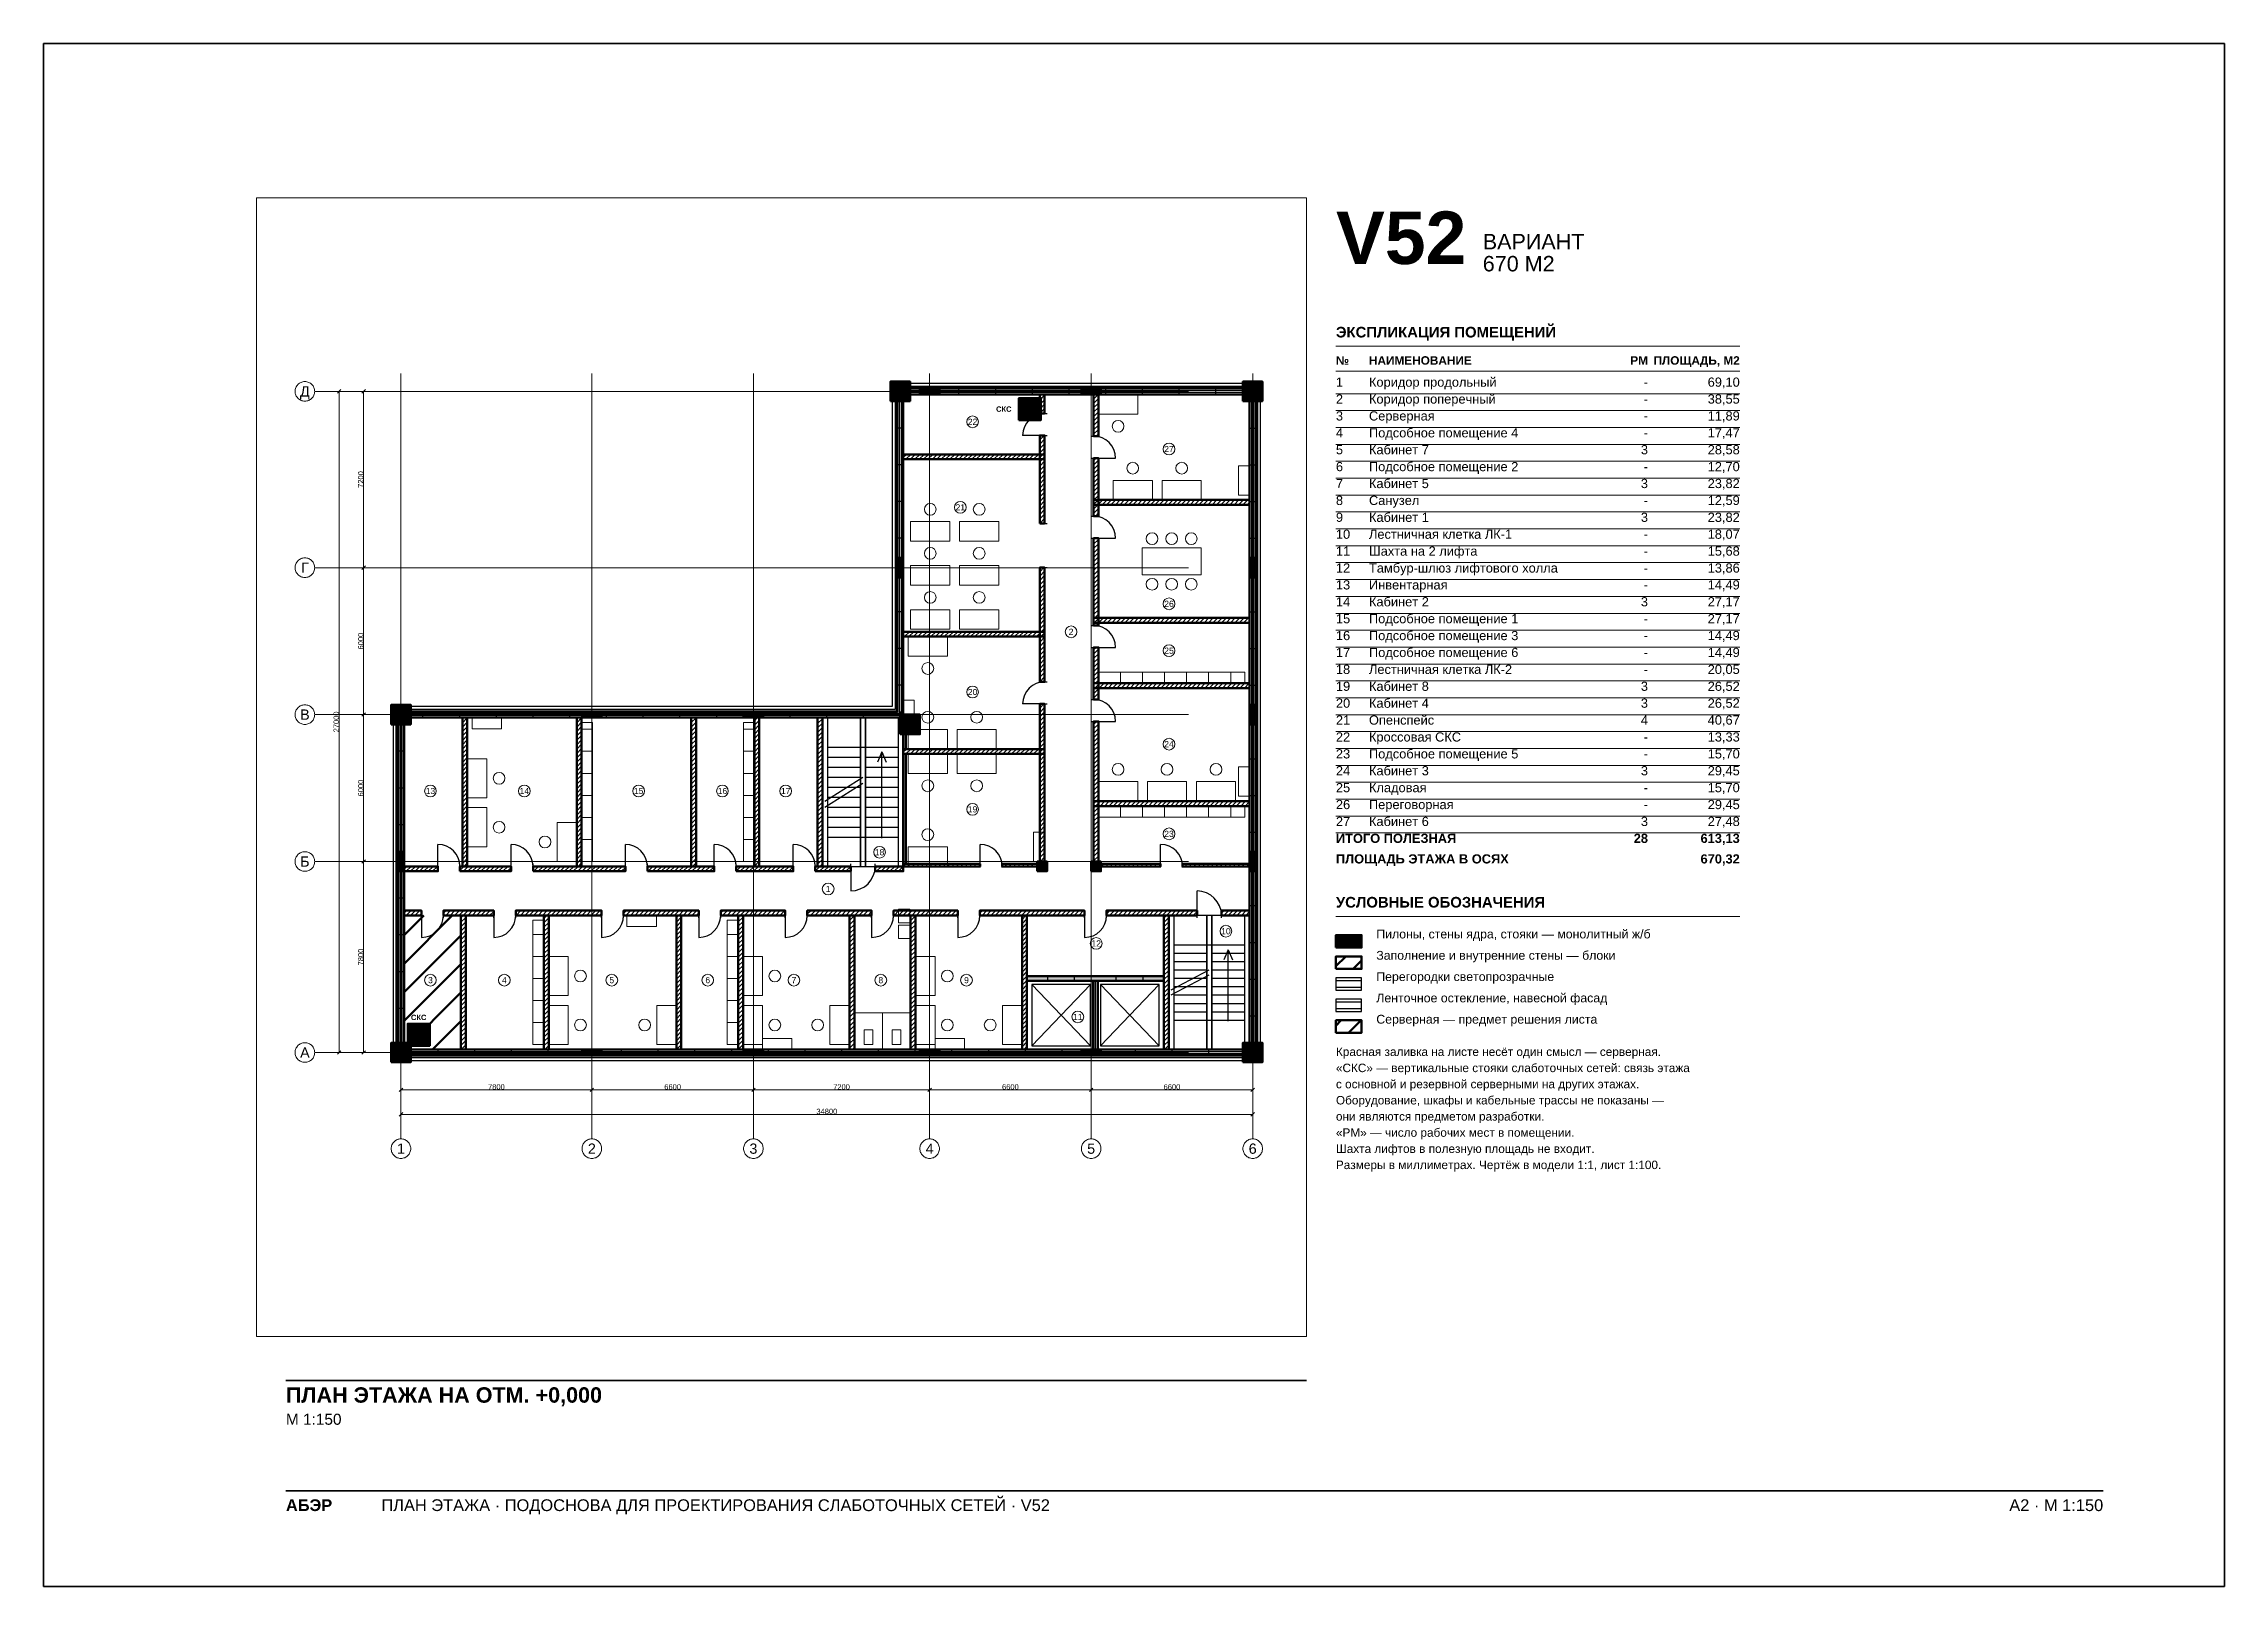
# Paper-space layout 'A2-1-100' of a CAD drawing. Header units: millimetres. Extents: x 0 to 594, y 0 to 420.
# The model-space entities are those that its viewports show. They can reach past a viewport. Long polylines and large blocks are cut down to what shows.
import ezdxf
from ezdxf.enums import TextEntityAlignment as Align

# ---------------------------------------------------------------- set-up
doc = ezdxf.new("R2010")
doc.units = ezdxf.units.MM
doc.linetypes.add('CENTER2', pattern=[2.541, 1.587, -0.318, 0.318, -0.318])
for name, color, linetype, lineweight in [('A-ANNO-LEGEND', 7, 'CONTINUOUS', 18), ('A-ANNO-NOTES', 8, 'CONTINUOUS', 13), ('A-ANNO-ROOM', 7, 'CONTINUOUS', 18), ('A-ANNO-TABLE', 7, 'CONTINUOUS', 18), ('A-DIMS', 8, 'CONTINUOUS', 13), ('A-DOOR', 3, 'CONTINUOUS', 25), ('A-ELEV', 7, 'CONTINUOUS', 25), ('A-FACADE-PANEL', 8, 'CONTINUOUS', 25), ('A-FURN', 8, 'CONTINUOUS', 18), ('A-GLAZ-RIBBON', 5, 'CONTINUOUS', 25), ('A-GRID', 8, 'CENTER2', 13), ('A-HATCH', 9, 'CONTINUOUS', 9), ('A-OUTLINE', 7, 'CONTINUOUS', 50), ('A-SANI', 8, 'CONTINUOUS', 18), ('A-STAIR', 7, 'CONTINUOUS', 25), ('A-TITLE', 7, 'CONTINUOUS', 35), ('A-VIEWPORT', 8, 'CONTINUOUS', 9), ('A-WALL-BLOCK', 9, 'CONTINUOUS', 50), ('A-WALL-GLASS', 4, 'CONTINUOUS', 25), ('A-WALL-RC', 7, 'CONTINUOUS', 50), ('E-SCS-RISER', 1, 'CONTINUOUS', 50), ('E-SERVER-ROOM', 1, 'CONTINUOUS', 50)]:
    doc.layers.add(name, color=color, linetype=linetype, lineweight=lineweight)
doc.styles.add('Arial', font='arial.ttf')
doc.styles.add('Arial-Bold', font='arialbd.ttf')
doc.styles.get("Standard").update_dxf_attribs({"font": 'arial.ttf'})

psp = doc.layouts.new('A2-1-100')

# ---------------------------------------------------------------- texts
at = {"layer": 'A-ANNO-LEGEND'}
for s, height, style, p in [('УСЛОВНЫЕ ОБОЗНАЧЕНИЯ', 2.9, 'Arial-Bold', (352, 184.8)), ('Пилоны, стены ядра, стояки — монолитный ж/б', 2.4, 'Arial', (363, 176.4)), ('Заполнение и внутренние стены — блоки', 2.4, 'Arial', (363, 170.6)), ('Перегородки светопрозрачные', 2.4, 'Arial', (363, 164.8)), ('Ленточное остекление, навесной фасад', 2.4, 'Arial', (363, 159)), ('Серверная — предмет решения листа', 2.4, 'Arial', (363, 153.2))]:
    psp.add_text(s, height=height, dxfattribs=dict(at, style=style)).set_placement(p)
at = {"layer": 'A-ANNO-NOTES', "style": 'Arial'}
for s, p in [('Красная заливка на листе несёт один смысл — серверная.', (352, 144.4)), ('«СКС» — вертикальные стояки слаботочных сетей: связь этажа', (352, 140)), ('с основной и резервной серверными на других этажах.', (352, 135.6)), ('Оборудование, шкафы и кабельные трассы не показаны —', (352, 131.2)), ('они являются предметом разработки.', (352, 126.8)), ('«РМ» — число рабочих мест в помещении.', (352, 122.4)), ('Шахта лифтов в полезную площадь не входит.', (352, 118)), ('Размеры в миллиметрах. Чертёж в модели 1:1, лист 1:100.', (352, 113.6))]:
    psp.add_text(s, height=2.3, dxfattribs=at).set_placement(p)
at = {"layer": 'A-ANNO-TABLE'}
for s, height, style, p in [('ЭКСПЛИКАЦИЯ ПОМЕЩЕНИЙ', 2.9, 'Arial-Bold', (352, 340)), ('№', 2.3, 'Arial-Bold', (352, 332.6)), ('НАИМЕНОВАНИЕ', 2.3, 'Arial-Bold', (361, 332.6)), ('1', 2.5, 'Arial', (352, 326.6)), ('Коридор продольный', 2.5, 'Arial', (361, 326.6)), ('2', 2.5, 'Arial', (352, 322)), ('Коридор поперечный', 2.5, 'Arial', (361, 322)), ('4', 2.5, 'Arial', (352, 312.8)), ('3', 2.5, 'Arial', (352, 317.4)), ('Серверная', 2.5, 'Arial', (361, 317.4)), ('Подсобное помещение 4', 2.5, 'Arial', (361, 312.8)), ('5', 2.5, 'Arial', (352, 308.2)), ('Кабинет 7', 2.5, 'Arial', (361, 308.2)), ('6', 2.5, 'Arial', (352, 303.6)), ('Подсобное помещение 2', 2.5, 'Arial', (361, 303.6)), ('7', 2.5, 'Arial', (352, 299)), ('Кабинет 5', 2.5, 'Arial', (361, 299)), ('8', 2.5, 'Arial', (352, 294.4)), ('9', 2.5, 'Arial', (352, 289.8)), ('Санузел', 2.5, 'Arial', (361, 294.4)), ('Кабинет 1', 2.5, 'Arial', (361, 289.8)), ('10', 2.5, 'Arial', (352, 285.2)), ('Лестничная клетка ЛК-1', 2.5, 'Arial', (361, 285.2)), ('11', 2.5, 'Arial', (352, 280.6)), ('Шахта на 2 лифта', 2.5, 'Arial', (361, 280.6)), ('12', 2.5, 'Arial', (352, 276)), ('13', 2.5, 'Arial', (352, 271.4)), ('Тамбур-шлюз лифтового холла', 2.5, 'Arial', (361, 276)), ('Инвентарная', 2.5, 'Arial', (361, 271.4)), ('14', 2.5, 'Arial', (352, 266.8)), ('Кабинет 2', 2.5, 'Arial', (361, 266.8)), ('15', 2.5, 'Arial', (352, 262.2)), ('Подсобное помещение 1', 2.5, 'Arial', (361, 262.2)), ('16', 2.5, 'Arial', (352, 257.6)), ('17', 2.5, 'Arial', (352, 253)), ('Подсобное помещение 3', 2.5, 'Arial', (361, 257.6)), ('Подсобное помещение 6', 2.5, 'Arial', (361, 253)), ('18', 2.5, 'Arial', (352, 248.4)), ('Лестничная клетка ЛК-2', 2.5, 'Arial', (361, 248.4)), ('19', 2.5, 'Arial', (352, 243.8)), ('Кабинет 8', 2.5, 'Arial', (361, 243.8)), ('20', 2.5, 'Arial', (352, 239.2)), ('Кабинет 4', 2.5, 'Arial', (361, 239.2)), ('21', 2.5, 'Arial', (352, 234.6)), ('22', 2.5, 'Arial', (352, 230)), ('Опенспейс', 2.5, 'Arial', (361, 234.6)), ('Кроссовая СКС', 2.5, 'Arial', (361, 230)), ('23', 2.5, 'Arial', (352, 225.4)), ('Подсобное помещение 5', 2.5, 'Arial', (361, 225.4)), ('24', 2.5, 'Arial', (352, 220.8)), ('Кабинет 3', 2.5, 'Arial', (361, 220.8)), ('25', 2.5, 'Arial', (352, 216.2)), ('26', 2.5, 'Arial', (352, 211.6)), ('Переговорная', 2.5, 'Arial', (361, 211.6)), ('Кладовая', 2.5, 'Arial', (361, 216.2)), ('27', 2.5, 'Arial', (352, 207)), ('Кабинет 6', 2.5, 'Arial', (361, 207)), ('ИТОГО ПОЛЕЗНАЯ', 2.5, 'Arial-Bold', (352, 202.4)), ('ПЛОЩАДЬ ЭТАЖА В ОСЯХ', 2.5, 'Arial-Bold', (352, 196.8))]:
    psp.add_text(s, height=height, dxfattribs=dict(at, style=style)).set_placement(p)
for s, height, style, p in [('РМ', 2.3, 'Arial-Bold', (437, 332.6)), ('ПЛОЩАДЬ, М2', 2.3, 'Arial-Bold', (462, 332.6)), ('-', 2.5, 'Arial', (437, 326.6)), ('69,10', 2.5, 'Arial', (462, 326.6)), ('-', 2.5, 'Arial', (437, 322)), ('38,55', 2.5, 'Arial', (462, 322)), ('-', 2.5, 'Arial', (437, 317.4)), ('11,89', 2.5, 'Arial', (462, 317.4)), ('17,47', 2.5, 'Arial', (462, 312.8)), ('3', 2.5, 'Arial', (437, 308.2)), ('-', 2.5, 'Arial', (437, 312.8)), ('28,58', 2.5, 'Arial', (462, 308.2)), ('-', 2.5, 'Arial', (437, 303.6)), ('12,70', 2.5, 'Arial', (462, 303.6)), ('3', 2.5, 'Arial', (437, 299)), ('23,82', 2.5, 'Arial', (462, 299)), ('3', 2.5, 'Arial', (437, 289.8)), ('-', 2.5, 'Arial', (437, 294.4)), ('23,82', 2.5, 'Arial', (462, 289.8)), ('12,59', 2.5, 'Arial', (462, 294.4)), ('-', 2.5, 'Arial', (437, 285.2)), ('18,07', 2.5, 'Arial', (462, 285.2)), ('-', 2.5, 'Arial', (437, 280.6)), ('15,68', 2.5, 'Arial', (462, 280.6)), ('-', 2.5, 'Arial', (437, 276)), ('13,86', 2.5, 'Arial', (462, 276)), ('14,49', 2.5, 'Arial', (462, 271.4)), ('3', 2.5, 'Arial', (437, 266.8)), ('-', 2.5, 'Arial', (437, 271.4)), ('27,17', 2.5, 'Arial', (462, 266.8)), ('-', 2.5, 'Arial', (437, 262.2)), ('27,17', 2.5, 'Arial', (462, 262.2)), ('-', 2.5, 'Arial', (437, 257.6)), ('14,49', 2.5, 'Arial', (462, 257.6)), ('14,49', 2.5, 'Arial', (462, 253)), ('-', 2.5, 'Arial', (437, 253)), ('-', 2.5, 'Arial', (437, 248.4)), ('20,05', 2.5, 'Arial', (462, 248.4)), ('3', 2.5, 'Arial', (437, 243.8)), ('26,52', 2.5, 'Arial', (462, 243.8)), ('3', 2.5, 'Arial', (437, 239.2)), ('26,52', 2.5, 'Arial', (462, 239.2)), ('4', 2.5, 'Arial', (437, 234.6)), ('40,67', 2.5, 'Arial', (462, 234.6)), ('13,33', 2.5, 'Arial', (462, 230)), ('-', 2.5, 'Arial', (437, 230)), ('-', 2.5, 'Arial', (437, 225.4)), ('15,70', 2.5, 'Arial', (462, 225.4)), ('3', 2.5, 'Arial', (437, 220.8)), ('29,45', 2.5, 'Arial', (462, 220.8)), ('-', 2.5, 'Arial', (437, 216.2)), ('29,45', 2.5, 'Arial', (462, 211.6)), ('15,70', 2.5, 'Arial', (462, 216.2)), ('3', 2.5, 'Arial', (437, 207)), ('-', 2.5, 'Arial', (437, 211.6)), ('27,48', 2.5, 'Arial', (462, 207)), ('28', 2.5, 'Arial-Bold', (437, 202.4)), ('613,13', 2.5, 'Arial-Bold', (462, 202.4)), ('670,32', 2.5, 'Arial-Bold', (462, 196.8))]:
    psp.add_text(s, height=height, dxfattribs=dict(at, style=style)).set_placement(p, align=Align.RIGHT)
at = {"layer": 'A-TITLE'}
for s, height, style, p in [('V52', 14.3, 'Arial-Bold', (352, 360)), ('ВАРИАНТ', 4.2, 'Arial', (392, 364)), ('670 М2', 4.2, 'Arial', (392, 358)), ('ПЛАН ЭТАЖА НА ОТМ. +0,000', 4.2, 'Arial-Bold', (66, 50)), ('М 1:150', 3, 'Arial', (66, 44)), ('ПЛАН ЭТАЖА · ПОДОСНОВА ДЛЯ ПРОЕКТИРОВАНИЯ СЛАБОТОЧНЫХ СЕТЕЙ · V52', 3.2, 'Arial', (92, 20.5)), ('АБЭР', 3.2, 'Arial-Bold', (66, 20.5))]:
    psp.add_text(s, height=height, dxfattribs=dict(at, style=style)).set_placement(p)
at = {"layer": 'A-TITLE', "style": 'Arial'}
psp.add_text('A2 · М 1:150', height=3.2, dxfattribs=at).set_placement((561, 20.5), align=Align.RIGHT)

msp = doc.modelspace()

# ---------------------------------------------------------------- texts
at = {"layer": 'A-ANNO-ROOM'}
for s, p in [('22', (23355, 25756)), ('27', (31380, 24644)), ('21', (22855, 22264)), ('26', (31380, 18325)), ('2', (27380, 17180)), ('25', (31380, 16412)), ('20', (23355, 14722)), ('24', (31380, 12593)), ('13', (1205, 10680)), ('14', (5040, 10680)), ('15', (9712, 10680)), ('16', (13135, 10680)), ('17', (15720, 10680)), ('19', (23355, 9930)), ('23', (31380, 8930)), ('18', (19555, 8180)), ('1', (17455, 6680)), ('12', (28405, 4455)), ('10', (33705, 4955)), ('3', (1205, 2955)), ('4', (4225, 2955)), ('5', (8615, 2955)), ('6', (12535, 2955)), ('7', (16055, 2955)), ('8', (19605, 2955)), ('9', (23105, 2955)), ('11', (27655, 1455))]:
    msp.add_text(s, height=250, dxfattribs=at).set_placement(p, align=Align.MIDDLE_CENTER)
at = {"layer": 'A-DIMS'}
for s, p in [('7200', (-1645, 23400)), ('6000', (-1645, 16800)), ('27000', (-2645, 13500)), ('6000', (-1645, 10800)), ('7800', (-1645, 3900))]:
    msp.add_text(s, height=220, rotation=90, dxfattribs=at).set_placement(p, align=Align.MIDDLE_CENTER)
for s, p in [('7800', (3900, -1405)), ('6600', (11100, -1405)), ('7200', (18000, -1405)), ('6600', (24900, -1405)), ('6600', (31500, -1405)), ('34800', (17400, -2405))]:
    msp.add_text(s, height=220, dxfattribs=at).set_placement(p, align=Align.MIDDLE_CENTER)
at = {"layer": 'A-GRID'}
for s, p in [('Д', (-3925, 27000)), ('Г', (-3925, 19800)), ('В', (-3925, 13800)), ('Б', (-3925, 7800)), ('А', (-3925, 0)), ('1', (0, -3925)), ('2', (7800, -3925)), ('3', (14400, -3925)), ('4', (21600, -3925)), ('5', (28200, -3925)), ('6', (34800, -3925))]:
    msp.add_text(s, height=420, dxfattribs=at).set_placement(p, align=Align.MIDDLE_CENTER)
at = {"layer": 'E-SCS-RISER', "style": 'Arial-Bold'}
for p in [(24630, 26275), (725, 1435)]:
    msp.add_text('СКС', height=220, dxfattribs=at).set_placement(p, align=Align.MIDDLE_CENTER)

# ---------------------------------------------------------------- hatches: boundary and pattern name
at = {"layer": 'A-HATCH'}
h = msp.add_hatch(dxfattribs=at)
h.set_pattern_fill('ANSI31', scale=40)
h.paths.add_polyline_path([(26100, 26100.5), (26300, 26100.5), (26300, 26875), (26300, 26875), (26100, 26875), (26100, 26875)])
h = msp.add_hatch(dxfattribs=at)
h.set_pattern_fill('ANSI31', scale=40)
h.paths.add_polyline_path([(28300, 25169.5), (28500, 25169.5), (28500, 26875), (28500, 26875), (28300, 26875), (28300, 26875)])
h = msp.add_hatch(dxfattribs=at)
h.set_pattern_fill('ANSI31', scale=40)
h.paths.add_polyline_path([(26100, 21605), (26300, 21605), (26300, 25200.5), (26100, 25200.5)])
h = msp.add_hatch(dxfattribs=at)
h.set_pattern_fill('ANSI31', scale=40)
h.paths.add_polyline_path([(20525, 24226), (20525, 24226), (26300, 24226), (26300, 24426), (20525, 24426), (20525, 24426)])
h = msp.add_hatch(dxfattribs=at)
h.set_pattern_fill('ANSI31', scale=40)
h.paths.add_polyline_path([(28300, 21904.5), (28500, 21904.5), (28500, 24269.5), (28300, 24269.5)])
h = msp.add_hatch(dxfattribs=at)
h.set_pattern_fill('ANSI31', scale=40)
h.paths.add_polyline_path([(28300, 22364), (34675, 22364), (34675, 22364), (34675, 22564), (34675, 22564), (28300, 22564)])
h = msp.add_hatch(dxfattribs=at)
h.set_pattern_fill('ANSI31', scale=40)
h.paths.add_polyline_path([(28300, 17445), (28500, 17445), (28500, 21004.5), (28300, 21004.5)])
h = msp.add_hatch(dxfattribs=at)
h.set_pattern_fill('ANSI31', scale=40)
h.paths.add_polyline_path([(26100, 15138), (26300, 15138), (26300, 19805), (26100, 19805)])
h = msp.add_hatch(dxfattribs=at)
h.set_pattern_fill('ANSI31', scale=40)
h.paths.add_polyline_path([(20525, 16984), (20525, 16984), (26300, 16984), (26300, 17184), (20525, 17184), (20525, 17184)])
h = msp.add_hatch(dxfattribs=at)
h.set_pattern_fill('ANSI31', scale=40)
h.paths.add_polyline_path([(28300, 17545), (34675, 17545), (34675, 17545), (34675, 17745), (34675, 17745), (28300, 17745)])
h = msp.add_hatch(dxfattribs=at)
h.set_pattern_fill('ANSI31', scale=40)
h.paths.add_polyline_path([(28300, 14422.5), (28500, 14422.5), (28500, 16545), (28300, 16545)])
h = msp.add_hatch(dxfattribs=at)
h.set_pattern_fill('ANSI31', scale=40)
h.paths.add_polyline_path([(28300, 14882), (34675, 14882), (34675, 14882), (34675, 15082), (34675, 15082), (28300, 15082)])
h = msp.add_hatch(dxfattribs=at)
h.set_pattern_fill('ANSI31', scale=40)
h.paths.add_polyline_path([(2510, 7600), (2710, 7600), (2710, 13675), (2710, 13675), (2510, 13675), (2510, 13675)])
h = msp.add_hatch(dxfattribs=at)
h.set_pattern_fill('ANSI31', scale=40)
h.paths.add_polyline_path([(7182, 7600), (7382, 7600), (7382, 13675), (7382, 13675), (7182, 13675), (7182, 13675)])
h = msp.add_hatch(dxfattribs=at)
h.set_pattern_fill('ANSI31', scale=40)
h.paths.add_polyline_path([(11855, 7600), (12055, 7600), (12055, 13675), (12055, 13675), (11855, 13675), (11855, 13675)])
h = msp.add_hatch(dxfattribs=at)
h.set_pattern_fill('ANSI31', scale=40)
h.paths.add_polyline_path([(14440, 7600), (14640, 7600), (14640, 13675), (14640, 13675), (14440, 13675), (14440, 13675)])
h = msp.add_hatch(dxfattribs=at)
h.set_pattern_fill('ANSI31', scale=40)
h.paths.add_polyline_path([(17025, 7600), (17225, 7600), (17225, 13675), (17225, 13675), (17025, 13675), (17025, 13675)])
h = msp.add_hatch(dxfattribs=at)
h.set_pattern_fill('ANSI31', scale=40)
h.paths.add_polyline_path([(26100, 7600), (26300, 7600), (26300, 14238), (26100, 14238)])
h = msp.add_hatch(dxfattribs=at)
h.set_pattern_fill('ANSI31', scale=40)
h.paths.add_polyline_path([(28300, 7600), (28500, 7600), (28500, 13522.5), (28300, 13522.5)])
h = msp.add_hatch(dxfattribs=at)
h.set_pattern_fill('ANSI31', scale=40)
h.paths.add_polyline_path([(20525, 12192), (26300, 12192), (26300, 12392), (20525, 12392)])
h = msp.add_hatch(dxfattribs=at)
h.set_pattern_fill('ANSI31', scale=40)
h.paths.add_polyline_path([(28300, 10063), (34675, 10063), (34675, 10063), (34675, 10263), (34675, 10263), (28300, 10263)])
h = msp.add_hatch(dxfattribs=at)
h.set_pattern_fill('ANSI31', scale=40)
h.paths.add_polyline_path([(125, 7400), (125, 7400), (1510, 7400), (1510, 7600), (125, 7600), (125, 7600)])
h = msp.add_hatch(dxfattribs=at)
h.set_pattern_fill('ANSI31', scale=40)
h.paths.add_polyline_path([(2410, 7400), (4496, 7400), (4496, 7600), (2410, 7600)])
h = msp.add_hatch(dxfattribs=at)
h.set_pattern_fill('ANSI31', scale=40)
h.paths.add_polyline_path([(5396, 7400), (9168.5, 7400), (9168.5, 7600), (5396, 7600)])
h = msp.add_hatch(dxfattribs=at)
h.set_pattern_fill('ANSI31', scale=40)
h.paths.add_polyline_path([(10068.5, 7400), (12797.5, 7400), (12797.5, 7600), (10068.5, 7600)])
h = msp.add_hatch(dxfattribs=at)
h.set_pattern_fill('ANSI31', scale=40)
h.paths.add_polyline_path([(13697.5, 7400), (16025, 7400), (16025, 7600), (13697.5, 7600)])
h = msp.add_hatch(dxfattribs=at)
h.set_pattern_fill('ANSI31', scale=40)
h.paths.add_polyline_path([(16925, 7400), (18375, 7400), (18375, 7600), (16925, 7600)])
h = msp.add_hatch(dxfattribs=at)
h.set_pattern_fill('ANSI31', scale=40)
h.paths.add_polyline_path([(19375, 7400), (20525, 7400), (20525, 7600), (19375, 7600)])
h = msp.add_hatch(dxfattribs=at)
h.set_pattern_fill('ANSI31', scale=40)
h.paths.add_polyline_path([(20525, 7600), (23662.5, 7600), (23662.5, 7700), (20525, 7700)])
h = msp.add_hatch(dxfattribs=at)
h.set_pattern_fill('ANSI31', scale=40)
h.paths.add_polyline_path([(24562.5, 7600), (26100, 7600), (26100, 7700), (24562.5, 7700)])
h = msp.add_hatch(dxfattribs=at)
h.set_pattern_fill('ANSI31', scale=40)
h.paths.add_polyline_path([(28500, 7600), (31037.5, 7600), (31037.5, 7700), (28500, 7700)])
h = msp.add_hatch(dxfattribs=at)
h.set_pattern_fill('ANSI31', scale=40)
h.paths.add_polyline_path([(31937.5, 7600), (34675, 7600), (34675, 7600), (34675, 7700), (34675, 7700), (31937.5, 7700)])
h = msp.add_hatch(dxfattribs=at)
h.set_pattern_fill('ANSI31', scale=40)
h.paths.add_polyline_path([(125, 5600), (125, 5600), (835, 5600), (835, 5800), (125, 5800), (125, 5800)])
h = msp.add_hatch(dxfattribs=at)
h.set_pattern_fill('ANSI31', scale=40)
h.paths.add_polyline_path([(1735, 5600), (3790, 5600), (3790, 5800), (1735, 5800)])
h = msp.add_hatch(dxfattribs=at)
h.set_pattern_fill('ANSI31', scale=40)
h.paths.add_polyline_path([(2445, 125), (2645, 125), (2645, 125), (2645, 5600), (2445, 5600), (2445, 125)])
h = msp.add_hatch(dxfattribs=at)
h.set_pattern_fill('ANSI31', scale=40)
h.paths.add_polyline_path([(4690, 5600), (8195, 5600), (8195, 5800), (4690, 5800)])
h = msp.add_hatch(dxfattribs=at)
h.set_pattern_fill('ANSI31', scale=40)
h.paths.add_polyline_path([(5835, 125), (6035, 125), (6035, 125), (6035, 5600), (5835, 5600), (5835, 125)])
h = msp.add_hatch(dxfattribs=at)
h.set_pattern_fill('ANSI31', scale=40)
h.paths.add_polyline_path([(9095, 5600), (12165, 5600), (12165, 5800), (9095, 5800)])
h = msp.add_hatch(dxfattribs=at)
h.set_pattern_fill('ANSI31', scale=40)
h.paths.add_polyline_path([(11255, 125), (11455, 125), (11455, 125), (11455, 5600), (11255, 5600), (11255, 125)])
h = msp.add_hatch(dxfattribs=at)
h.set_pattern_fill('ANSI31', scale=40)
h.paths.add_polyline_path([(13065, 5600), (15700, 5600), (15700, 5800), (13065, 5800)])
h = msp.add_hatch(dxfattribs=at)
h.set_pattern_fill('ANSI31', scale=40)
h.paths.add_polyline_path([(13775, 125), (13975, 125), (13975, 125), (13975, 5600), (13775, 5600), (13775, 125)])
h = msp.add_hatch(dxfattribs=at)
h.set_pattern_fill('ANSI31', scale=40)
h.paths.add_polyline_path([(16600, 5600), (19225, 5600), (19225, 5800), (16600, 5800)])
h = msp.add_hatch(dxfattribs=at)
h.set_pattern_fill('ANSI31', scale=40)
h.paths.add_polyline_path([(18325, 125), (18525, 125), (18525, 125), (18525, 5600), (18325, 5600), (18325, 125)])
h = msp.add_hatch(dxfattribs=at)
h.set_pattern_fill('ANSI31', scale=40)
h.paths.add_polyline_path([(20125, 5600), (22750, 5600), (22750, 5800), (20125, 5800)])
h = msp.add_hatch(dxfattribs=at)
h.set_pattern_fill('ANSI31', scale=40)
h.paths.add_polyline_path([(20825, 125), (21025, 125), (21025, 125), (21025, 5600), (20825, 5600), (20825, 125)])
h = msp.add_hatch(dxfattribs=at)
h.set_pattern_fill('ANSI31', scale=40)
h.paths.add_polyline_path([(23650, 5600), (27925, 5600), (27925, 5800), (23650, 5800)])
h = msp.add_hatch(dxfattribs=at)
h.set_pattern_fill('ANSI31', scale=40)
h.paths.add_polyline_path([(25375, 125), (25575, 125), (25575, 125), (25575, 5600), (25375, 5600), (25375, 125)])
h = msp.add_hatch(dxfattribs=at)
h.set_pattern_fill('ANSI31', scale=40)
h.paths.add_polyline_path([(28825, 5600), (32525, 5600), (32525, 5800), (28825, 5800)])
h = msp.add_hatch(dxfattribs=at)
h.set_pattern_fill('ANSI31', scale=40)
h.paths.add_polyline_path([(31175, 125), (31375, 125), (31375, 125), (31375, 5600), (31175, 5600), (31175, 125)])
h = msp.add_hatch(dxfattribs=at)
h.set_pattern_fill('ANSI31', scale=40)
h.paths.add_polyline_path([(33525, 5600), (34675, 5600), (34675, 5600), (34675, 5800), (34675, 5800), (33525, 5800)])
at = {"layer": 'A-WALL-RC'}
h = msp.add_hatch(color=7, dxfattribs=at)
h.dxf.hatch_style = 1
h.paths.add_polyline_path([(20000, 26600), (20800, 26600), (20800, 27400), (20000, 27400)])
h = msp.add_hatch(color=7, dxfattribs=at)
h.dxf.hatch_style = 1
h.paths.add_polyline_path([(21200, 26875), (22000, 26875), (22000, 27125), (21200, 27125)])
h = msp.add_hatch(color=7, dxfattribs=at)
h.dxf.hatch_style = 1
h.paths.add_polyline_path([(27800, 26875), (28600, 26875), (28600, 27125), (27800, 27125)])
h = msp.add_hatch(color=7, dxfattribs=at)
h.dxf.hatch_style = 1
h.paths.add_polyline_path([(34400, 26600), (35200, 26600), (35200, 27400), (34400, 27400)])
h = msp.add_hatch(color=7, dxfattribs=at)
h.dxf.hatch_style = 1
h.paths.add_polyline_path([(20275, 19400), (20525, 19400), (20525, 20200), (20275, 20200)])
h = msp.add_hatch(color=7, dxfattribs=at)
h.dxf.hatch_style = 1
h.paths.add_polyline_path([(34675, 19400), (34925, 19400), (34925, 20200), (34675, 20200)])
h = msp.add_hatch(color=7, dxfattribs=at)
h.dxf.hatch_style = 1
h.paths.add_polyline_path([(-400, 13400), (400, 13400), (400, 14200), (-400, 14200)])
h = msp.add_hatch(color=7, dxfattribs=at)
h.dxf.hatch_style = 1
h.paths.add_polyline_path([(7400, 13675), (8200, 13675), (8200, 13925), (7400, 13925)])
h = msp.add_hatch(color=7, dxfattribs=at)
h.dxf.hatch_style = 1
h.paths.add_polyline_path([(14000, 13675), (14800, 13675), (14800, 13925), (14000, 13925)])
h = msp.add_hatch(color=7, dxfattribs=at)
h.dxf.hatch_style = 1
h.paths.add_polyline_path([(20400, 13000), (21200, 13000), (21200, 13800), (20400, 13800)])
h = msp.add_hatch(color=7, dxfattribs=at)
h.dxf.hatch_style = 1
h.paths.add_polyline_path([(20525, 12392), (20625, 12392), (20625, 13675), (20625, 13675), (20525, 13675), (20525, 13675)])
h = msp.add_hatch(color=7, dxfattribs=at)
h.dxf.hatch_style = 1
h.paths.add_polyline_path([(34675, 13400), (34925, 13400), (34925, 14200), (34675, 14200)])
h = msp.add_hatch(color=7, dxfattribs=at)
h.dxf.hatch_style = 1
h.paths.add_polyline_path([(20525, 7700), (20625, 7700), (20625, 12192), (20525, 12192)])
h = msp.add_hatch(color=7, dxfattribs=at)
h.dxf.hatch_style = 1
h.paths.add_polyline_path([(-125, 7400), (125, 7400), (125, 8200), (-125, 8200)])
h = msp.add_hatch(color=7, dxfattribs=at)
h.dxf.hatch_style = 1
h.paths.add_polyline_path([(34675, 7400), (34925, 7400), (34925, 8200), (34675, 8200)])
h = msp.add_hatch(color=7, dxfattribs=at)
h.dxf.hatch_style = 1
h.paths.add_polyline_path([(26000, 7400), (26400, 7400), (26400, 7800), (26000, 7800)])
h = msp.add_hatch(color=7, dxfattribs=at)
h.dxf.hatch_style = 1
h.paths.add_polyline_path([(28200, 7400), (28600, 7400), (28600, 7800), (28200, 7800)])
h = msp.add_hatch(color=7, dxfattribs=at)
h.dxf.hatch_style = 1
h.paths.add_polyline_path([(25575, 2925), (31175, 2925), (31175, 3125), (25575, 3125)])
h = msp.add_hatch(color=7, dxfattribs=at)
h.dxf.hatch_style = 1
h.paths.add_polyline_path([(28275, 125), (28475, 125), (28475, 125), (28475, 2925), (28275, 2925), (28275, 125)])
h = msp.add_hatch(color=7, dxfattribs=at)
h.dxf.hatch_style = 1
h.paths.add_polyline_path([(-400, -400), (400, -400), (400, 400), (-400, 400)])
h = msp.add_hatch(color=7, dxfattribs=at)
h.dxf.hatch_style = 1
h.paths.add_polyline_path([(7400, -125), (8200, -125), (8200, 125), (7400, 125)])
h = msp.add_hatch(color=7, dxfattribs=at)
h.dxf.hatch_style = 1
h.paths.add_polyline_path([(14000, -125), (14800, -125), (14800, 125), (14000, 125)])
h = msp.add_hatch(color=7, dxfattribs=at)
h.dxf.hatch_style = 1
h.paths.add_polyline_path([(21200, -125), (22000, -125), (22000, 125), (21200, 125)])
h = msp.add_hatch(color=7, dxfattribs=at)
h.dxf.hatch_style = 1
h.paths.add_polyline_path([(27800, -125), (28600, -125), (28600, 125), (27800, 125)])
h = msp.add_hatch(color=7, dxfattribs=at)
h.dxf.hatch_style = 1
h.paths.add_polyline_path([(34400, -400), (35200, -400), (35200, 400), (34400, 400)])
at = {"layer": 'E-SCS-RISER'}
h = msp.add_hatch(color=7, dxfattribs=at)
h.dxf.hatch_style = 1
h.paths.add_polyline_path([(25250, 25825), (26150, 25825), (26150, 26725), (25250, 26725)])
h = msp.add_hatch(color=7, dxfattribs=at)
h.dxf.hatch_style = 1
h.paths.add_polyline_path([(275, 275), (1175, 275), (1175, 1175), (275, 1175)])
at = {"layer": 'E-SERVER-ROOM'}
h = msp.add_hatch(dxfattribs=at)
h.set_pattern_fill('ANSI31', scale=260)
h.paths.add_polyline_path([(125, 125), (2445, 125), (2445, 5600), (125, 5600)])

# ---------------------------------------------------------------- linework, layer by layer
at = {"layer": 'A-ANNO-ROOM'}
for centre in [(23355, 25756), (31380, 24644), (22855, 22264), (31380, 18325), (27380, 17180), (31380, 16412), (23355, 14722), (31380, 12593), (1205, 10680), (5040, 10680), (9712, 10680), (13135, 10680), (15720, 10680), (23355, 9930), (31380, 8930), (19555, 8180), (17455, 6680), (28405, 4455), (33705, 4955), (1205, 2955), (4225, 2955), (8615, 2955), (12535, 2955), (16055, 2955), (19605, 2955), (23105, 2955), (27655, 1455)]:
    msp.add_circle(centre, 240, dxfattribs=at)
at = {"layer": 'A-DIMS'}
for p, q in [((-2595.71, 26929.29), (-2454.29, 27070.71)), ((-2525, 0), (-2525, 27000)), ((-1595.71, 26929.29), (-1454.29, 27070.71)), ((-1525, 19800), (-1525, 27000)), ((-1595.71, 19729.29), (-1454.29, 19870.71)), ((-1595.71, 19729.29), (-1454.29, 19870.71)), ((-1525, 13800), (-1525, 19800)), ((-1595.71, 13729.29), (-1454.29, 13870.71)), ((-1595.71, 13729.29), (-1454.29, 13870.71)), ((-1525, 7800), (-1525, 13800)), ((-1595.71, 7729.29), (-1454.29, 7870.71)), ((-1595.71, 7729.29), (-1454.29, 7870.71)), ((-1525, 0), (-1525, 7800)), ((-2595.71, -70.71), (-2454.29, 70.71)), ((-1595.71, -70.71), (-1454.29, 70.71)), ((-70.71, -1595.71), (70.71, -1454.29)), ((0, -1525), (7800, -1525)), ((7729.29, -1595.71), (7870.71, -1454.29)), ((7729.29, -1595.71), (7870.71, -1454.29)), ((7800, -1525), (14400, -1525)), ((14329.29, -1595.71), (14470.71, -1454.29)), ((14329.29, -1595.71), (14470.71, -1454.29)), ((14400, -1525), (21600, -1525)), ((21529.29, -1595.71), (21670.71, -1454.29)), ((21529.29, -1595.71), (21670.71, -1454.29)), ((21600, -1525), (28200, -1525)), ((28129.29, -1595.71), (28270.71, -1454.29)), ((28129.29, -1595.71), (28270.71, -1454.29)), ((28200, -1525), (34800, -1525)), ((34729.29, -1595.71), (34870.71, -1454.29)), ((-70.71, -2595.71), (70.71, -2454.29)), ((0, -2525), (34800, -2525)), ((34729.29, -2595.71), (34870.71, -2454.29))]:
    msp.add_line(p, q, dxfattribs=at)
at = {"layer": 'A-DOOR'}
for p, q in [((26200, 26100.5), (26400, 26100.5)), ((26300, 25200.5), (25400, 25200.5)), ((26200, 25200.5), (26400, 25200.5)), ((28200, 25169.5), (28400, 25169.5)), ((28200, 24269.5), (28400, 24269.5)), ((28300, 24269.5), (29200, 24269.5)), ((26200, 21605), (26400, 21605)), ((28200, 21904.5), (28400, 21904.5)), ((28200, 21004.5), (28400, 21004.5)), ((28300, 21004.5), (29200, 21004.5)), ((26200, 19805), (26400, 19805)), ((28200, 17445), (28400, 17445)), ((28200, 16545), (28400, 16545)), ((28300, 16545), (29200, 16545)), ((26200, 15138), (26400, 15138)), ((28200, 14422.5), (28400, 14422.5)), ((26300, 14238), (25400, 14238)), ((26200, 14238), (26400, 14238)), ((28200, 13522.5), (28400, 13522.5)), ((28300, 13522.5), (29200, 13522.5)), ((1510, 7600), (1510, 8500)), ((4496, 7600), (4496, 8500)), ((9168.5, 7600), (9168.5, 8500)), ((12797.5, 7600), (12797.5, 8500)), ((16025, 7600), (16025, 8500)), ((23662.5, 7600), (23662.5, 8500)), ((31037.5, 7600), (31037.5, 8500)), ((1510, 7500), (1510, 7700)), ((2410, 7500), (2410, 7700)), ((4496, 7500), (4496, 7700)), ((5396, 7500), (5396, 7700)), ((9168.5, 7500), (9168.5, 7700)), ((10068.5, 7500), (10068.5, 7700)), ((12797.5, 7500), (12797.5, 7700)), ((13697.5, 7500), (13697.5, 7700)), ((16025, 7500), (16025, 7700)), ((16925, 7500), (16925, 7700)), ((18375, 7500), (18375, 7700)), ((18375, 7600), (18375, 6600)), ((19375, 7500), (19375, 7700)), ((23662.5, 7550), (23662.5, 7650)), ((24562.5, 7550), (24562.5, 7650)), ((31037.5, 7550), (31037.5, 7650)), ((31937.5, 7550), (31937.5, 7650)), ((32525, 5600), (32525, 6600)), ((835, 5500), (835, 5700)), ((835, 5600), (835, 4700)), ((1735, 5500), (1735, 5700)), ((3790, 5500), (3790, 5700)), ((3790, 5600), (3790, 4700)), ((4690, 5500), (4690, 5700)), ((8195, 5500), (8195, 5700)), ((8195, 5600), (8195, 4700)), ((9095, 5500), (9095, 5700)), ((12165, 5500), (12165, 5700)), ((12165, 5600), (12165, 4700)), ((13065, 5500), (13065, 5700)), ((15700, 5500), (15700, 5700)), ((15700, 5600), (15700, 4700)), ((16600, 5500), (16600, 5700)), ((19225, 5500), (19225, 5700)), ((19225, 5600), (19225, 4700)), ((20125, 5500), (20125, 5700)), ((22750, 5500), (22750, 5700)), ((22750, 5600), (22750, 4700)), ((23650, 5500), (23650, 5700)), ((27925, 5500), (27925, 5700)), ((27925, 5600), (27925, 4700)), ((28825, 5500), (28825, 5700)), ((32525, 5500), (32525, 5700)), ((33525, 5500), (33525, 5700)), ((26425, 2925), (26425, 3125)), ((27525, 2925), (27525, 3125)), ((29225, 2925), (29225, 3125)), ((30325, 2925), (30325, 3125))]:
    msp.add_line(p, q, dxfattribs=at)
for centre, radius, start, end in [((26300, 25200.5), 900, 90, 180), ((28300, 24269.5), 900, 0, 90), ((28300, 21004.5), 900, 0, 90), ((28300, 16545), 900, 0, 90), ((26300, 14238), 900, 90, 180), ((28300, 13522.5), 900, 0, 90), ((1510, 7600), 900, 0, 90), ((4496, 7600), 900, 0, 90), ((9168.5, 7600), 900, 0, 90), ((12797.5, 7600), 900, 0, 90), ((16025, 7600), 900, 0, 90), ((23662.5, 7600), 900, 0, 90), ((31037.5, 7600), 900, 0, 90), ((18375, 7600), 1000, -90, 0), ((32525, 5600), 1000, 0, 90), ((835, 5600), 900, -90, 0), ((3790, 5600), 900, -90, 0), ((8195, 5600), 900, -90, 0), ((12165, 5600), 900, -90, 0), ((15700, 5600), 900, -90, 0), ((19225, 5600), 900, -90, 0), ((22750, 5600), 900, -90, 0), ((27925, 5600), 900, -90, 0)]:
    msp.add_arc(centre, radius, start, end, dxfattribs=at)
at = {"layer": 'A-ELEV'}
for p, q in [((25775, 275), (28175, 2775)), ((25775, 2775), (28175, 275)), ((28375, 125), (28375, 2925)), ((28575, 275), (30975, 2775)), ((28575, 2775), (30975, 275))]:
    msp.add_line(p, q, dxfattribs=at)
for points in [[(25775, 275), (28175, 275), (28175, 2775), (25775, 2775)], [(28575, 275), (30975, 275), (30975, 2775), (28575, 2775)]]:
    msp.add_lwpolyline(points, close=True, dxfattribs=at)
at = {"layer": 'A-FACADE-PANEL'}
for points in [[(35125, 27325), (20075, 27325), (20075, 14125), (-325, 14125), (-325, -325), (35125, -325)], [(35005, 27205), (20195, 27205), (20195, 14005), (-205, 14005), (-205, -205), (35005, -205)]]:
    msp.add_lwpolyline(points, close=True, dxfattribs=at)
at = {"layer": 'A-FURN'}
for p, q in [((29400, 15082), (29400, 15532)), ((30300, 15082), (30300, 15532)), ((31200, 15082), (31200, 15532)), ((32100, 15082), (32100, 15532)), ((33000, 15082), (33000, 15532)), ((33900, 15082), (33900, 15532)), ((7382, 13200), (7832, 13200)), ((13990, 13200), (14440, 13200)), ((7382, 12300), (7832, 12300)), ((13990, 12300), (14440, 12300)), ((7382, 11400), (7832, 11400)), ((13990, 11400), (14440, 11400)), ((7382, 10500), (7832, 10500)), ((13990, 10500), (14440, 10500)), ((29400, 9613), (29400, 10063)), ((30300, 9613), (30300, 10063)), ((31200, 9613), (31200, 10063)), ((32100, 9613), (32100, 10063)), ((33000, 9613), (33000, 10063)), ((33900, 9613), (33900, 10063)), ((7382, 9600), (7832, 9600)), ((13990, 9600), (14440, 9600)), ((7382, 8700), (7832, 8700)), ((13990, 8700), (14440, 8700)), ((5385, 4825), (5835, 4825)), ((13325, 4825), (13775, 4825)), ((5385, 3925), (5835, 3925)), ((13325, 3925), (13775, 3925)), ((5385, 3025), (5835, 3025)), ((13325, 3025), (13775, 3025)), ((5385, 2125), (5835, 2125)), ((13325, 2125), (13775, 2125)), ((5385, 1225), (5835, 1225)), ((13325, 1225), (13775, 1225))]:
    msp.add_line(p, q, dxfattribs=at)
for points in [[(28500, 26075), (30100, 26075), (30100, 26875), (28500, 26875)], [(29100, 22564), (30700, 22564), (30700, 23364), (29100, 23364)], [(31100, 22564), (32700, 22564), (32700, 23364), (31100, 23364)], [(34225, 22764), (34675, 22764), (34675, 23964), (34225, 23964)], [(20825, 20884), (22425, 20884), (22425, 21684), (20825, 21684)], [(22825, 20884), (24425, 20884), (24425, 21684), (22825, 21684)], [(30287.5, 19504.5), (32687.5, 19504.5), (32687.5, 20604.5), (30287.5, 20604.5)], [(20825, 19084), (22425, 19084), (22425, 19884), (20825, 19884)], [(22825, 19084), (24425, 19084), (24425, 19884), (22825, 19884)], [(20825, 17284), (22425, 17284), (22425, 18084), (20825, 18084)], [(22825, 17284), (24425, 17284), (24425, 18084), (22825, 18084)], [(20725, 16184), (22325, 16184), (22325, 16984), (20725, 16984)], [(28500, 15082), (34475, 15082), (34475, 15532), (28500, 15532)], [(20525, 13192), (20975, 13192), (20975, 14392), (20525, 14392)], [(2910, 13225), (4110, 13225), (4110, 13675), (2910, 13675)], [(7382, 7800), (7832, 7800), (7832, 13475), (7382, 13475)], [(13990, 7800), (14440, 7800), (14440, 13475), (13990, 13475)], [(20725, 12392), (22325, 12392), (22325, 13192), (20725, 13192)], [(22725, 12392), (24325, 12392), (24325, 13192), (22725, 13192)], [(2710, 10400), (3510, 10400), (3510, 12000), (2710, 12000)], [(20725, 11392), (22325, 11392), (22325, 12192), (20725, 12192)], [(22725, 11392), (24325, 11392), (24325, 12192), (22725, 12192)], [(34225, 10463), (34675, 10463), (34675, 11663), (34225, 11663)], [(28500, 10263), (30100, 10263), (30100, 11063), (28500, 11063)], [(30500, 10263), (32100, 10263), (32100, 11063), (30500, 11063)], [(32500, 10263), (34100, 10263), (34100, 11063), (32500, 11063)], [(2710, 8400), (3510, 8400), (3510, 10000), (2710, 10000)], [(28500, 9613), (34475, 9613), (34475, 10063), (28500, 10063)], [(6382, 7800), (7182, 7800), (7182, 9400), (6382, 9400)], [(25850, 7800), (26300, 7800), (26300, 9000), (25850, 9000)], [(20725, 7600), (22325, 7600), (22325, 8400), (20725, 8400)], [(5385, 325), (5835, 325), (5835, 5400), (5385, 5400)], [(9235, 5150), (10435, 5150), (10435, 5600), (9235, 5600)], [(13325, 325), (13775, 325), (13775, 5400), (13325, 5400)], [(6035, 2325), (6835, 2325), (6835, 3925), (6035, 3925)], [(13975, 2325), (14775, 2325), (14775, 3925), (13975, 3925)], [(21025, 2325), (21825, 2325), (21825, 3925), (21025, 3925)], [(6035, 325), (6835, 325), (6835, 1925), (6035, 1925)], [(10455, 325), (11255, 325), (11255, 1925), (10455, 1925)], [(13975, 325), (14775, 325), (14775, 1925), (13975, 1925)], [(17525, 325), (18325, 325), (18325, 1925), (17525, 1925)], [(21025, 325), (21825, 325), (21825, 1925), (21025, 1925)], [(24575, 325), (25375, 325), (25375, 1925), (24575, 1925)], [(14775, 125), (15975, 125), (15975, 575), (14775, 575)], [(21825, 125), (23025, 125), (23025, 575), (21825, 575)]]:
    msp.add_lwpolyline(points, close=True, dxfattribs=at)
for centre in [(29300, 25575), (29900, 23864), (31900, 23864), (21625, 22184), (23625, 22184), (21625, 20384), (23625, 20384), (30687.5, 20984.5), (31487.5, 20984.5), (32287.5, 20984.5), (21625, 18584), (23625, 18584), (30687.5, 19124.5), (31487.5, 19124.5), (32287.5, 19124.5), (21525, 15684), (21525, 13692), (23525, 13692), (29300, 11563), (31300, 11563), (33300, 11563), (4010, 11200), (21525, 10892), (23525, 10892), (4010, 9200), (21525, 8900), (5882, 8600), (7335, 3125), (15275, 3125), (22325, 3125), (7335, 1125), (9955, 1125), (15275, 1125), (17025, 1125), (22325, 1125), (24075, 1125)]:
    msp.add_circle(centre, 240, dxfattribs=at)
at = {"layer": 'A-GLAZ-RIBBON'}
for p, q in [((20525, 27000), (20275, 27000)), ((20360, 27000), (20360, 13800)), ((34800, 27040), (20400, 27040)), ((34800, 26960), (20400, 26960)), ((20440, 27000), (20440, 13800)), ((21300, 26875), (21300, 27125)), ((22800, 26875), (22800, 27125)), ((24300, 26875), (24300, 27125)), ((25800, 26875), (25800, 27125)), ((27300, 26875), (27300, 27125)), ((28800, 26875), (28800, 27125)), ((30300, 26875), (30300, 27125)), ((31800, 26875), (31800, 27125)), ((33300, 26875), (33300, 27125)), ((34675, 27000), (34925, 27000)), ((34760, 0), (34760, 27000)), ((34800, 26875), (34800, 27125)), ((34840, 0), (34840, 27000)), ((20525, 25500), (20275, 25500)), ((34675, 25500), (34925, 25500)), ((20525, 24000), (20275, 24000)), ((34675, 24000), (34925, 24000)), ((20525, 22500), (20275, 22500)), ((34675, 22500), (34925, 22500)), ((20525, 21000), (20275, 21000)), ((34675, 21000), (34925, 21000)), ((20525, 19500), (20275, 19500)), ((34675, 19500), (34925, 19500)), ((20525, 18000), (20275, 18000)), ((34675, 18000), (34925, 18000)), ((20525, 16500), (20275, 16500)), ((34675, 16500), (34925, 16500)), ((20525, 15000), (20275, 15000)), ((34675, 15000), (34925, 15000)), ((125, 13800), (-125, 13800)), ((-40, 13800), (-40, 0)), ((20400, 13840), (0, 13840)), ((20400, 13760), (0, 13760)), ((40, 13800), (40, 0)), ((900, 13675), (900, 13925)), ((2400, 13675), (2400, 13925)), ((3900, 13675), (3900, 13925)), ((5400, 13675), (5400, 13925)), ((6900, 13675), (6900, 13925)), ((8400, 13675), (8400, 13925)), ((9900, 13675), (9900, 13925)), ((11400, 13675), (11400, 13925)), ((12900, 13675), (12900, 13925)), ((14400, 13675), (14400, 13925)), ((15900, 13675), (15900, 13925)), ((17400, 13675), (17400, 13925)), ((18900, 13675), (18900, 13925)), ((20400, 13675), (20400, 13925)), ((34675, 13500), (34925, 13500)), ((125, 12300), (-125, 12300)), ((34675, 12000), (34925, 12000)), ((125, 10800), (-125, 10800)), ((34675, 10500), (34925, 10500)), ((125, 9300), (-125, 9300)), ((34675, 9000), (34925, 9000)), ((125, 7800), (-125, 7800)), ((34675, 7500), (34925, 7500)), ((125, 6300), (-125, 6300)), ((34675, 6000), (34925, 6000)), ((125, 4800), (-125, 4800)), ((34675, 4500), (34925, 4500)), ((125, 3300), (-125, 3300)), ((34675, 3000), (34925, 3000)), ((125, 1800), (-125, 1800)), ((34675, 1500), (34925, 1500)), ((125, 300), (-125, 300)), ((0, 125), (0, -125)), ((0, 40), (34800, 40)), ((1500, 125), (1500, -125)), ((3000, 125), (3000, -125)), ((4500, 125), (4500, -125)), ((6000, 125), (6000, -125)), ((7500, 125), (7500, -125)), ((9000, 125), (9000, -125)), ((10500, 125), (10500, -125)), ((12000, 125), (12000, -125)), ((13500, 125), (13500, -125)), ((15000, 125), (15000, -125)), ((16500, 125), (16500, -125)), ((18000, 125), (18000, -125)), ((19500, 125), (19500, -125)), ((21000, 125), (21000, -125)), ((22500, 125), (22500, -125)), ((24000, 125), (24000, -125)), ((25500, 125), (25500, -125)), ((27000, 125), (27000, -125)), ((28500, 125), (28500, -125)), ((30000, 125), (30000, -125)), ((31500, 125), (31500, -125)), ((33000, 125), (33000, -125)), ((34500, 125), (34500, -125)), ((34675, 0), (34925, 0)), ((0, -40), (34800, -40))]:
    msp.add_line(p, q, dxfattribs=at)
at = {"layer": 'A-GRID'}
for p, q in [((0, -3525), (0, 27725)), ((7800, -3525), (7800, 27725)), ((14400, -3525), (14400, 27725)), ((21600, -3525), (21600, 27725)), ((28200, -3525), (28200, 27725)), ((34800, -3525), (34800, 27725)), ((-3525, 27000), (35525, 27000)), ((-3525, 19800), (35525, 19800)), ((-3525, 13800), (35525, 13800)), ((-3525, 7800), (35525, 7800)), ((-3525, 0), (35525, 0))]:
    msp.add_line(p, q, dxfattribs=at)
for centre in [(-3925, 27000), (-3925, 19800), (-3925, 13800), (-3925, 7800), (-3925, 0), (0, -3925), (7800, -3925), (14400, -3925), (21600, -3925), (28200, -3925), (34800, -3925)]:
    msp.add_circle(centre, 400, dxfattribs=at)
at = {"layer": 'A-OUTLINE'}
for points in [[(34925, 27125), (20275, 27125), (20275, 13925), (-125, 13925), (-125, -125), (34925, -125)], [(34675, 26875), (20525, 26875), (20525, 13675), (125, 13675), (125, 125), (34675, 125)]]:
    msp.add_lwpolyline(points, close=True, dxfattribs=at)
at = {"layer": 'A-SANI'}
for points in [[(20325, 5300), (20785, 5300), (20785, 5850), (20325, 5850)], [(20325, 4650), (20785, 4650), (20785, 5200), (20325, 5200)], [(18525, 125), (19675, 125), (19675, 1625), (18525, 1625)], [(18920, 325), (19280, 325), (19280, 925), (18920, 925)], [(19675, 125), (20825, 125), (20825, 1625), (19675, 1625)], [(20070, 325), (20430, 325), (20430, 925), (20070, 925)]]:
    msp.add_lwpolyline(points, close=True, dxfattribs=at)
at = {"layer": 'A-STAIR'}
for p, q in [((17425, 12475), (18775, 12475)), ((17425, 12475), (20325, 12475)), ((18975, 12475), (20325, 12475)), ((17425, 12066.67), (18775, 12066.67)), ((17425, 11658.33), (18775, 11658.33)), ((18975, 12066.67), (20325, 12066.67)), ((18975, 11658.33), (20325, 11658.33)), ((19650, 12275), (19470, 11855)), ((19650, 8750), (19650, 12275)), ((19650, 12275), (19830, 11855)), ((17325, 10270), (18875, 11250)), ((17325, 10025), (18875, 11005)), ((17425, 11250), (18775, 11250)), ((17425, 10841.67), (18775, 10841.67)), ((18975, 11250), (20325, 11250)), ((18975, 10841.67), (20325, 10841.67)), ((17425, 10433.33), (18775, 10433.33)), ((17425, 10025), (18775, 10025)), ((18975, 10433.33), (20325, 10433.33)), ((18975, 10025), (20325, 10025)), ((17425, 9616.67), (18775, 9616.67)), ((17425, 9208.33), (18775, 9208.33)), ((18975, 9616.67), (20325, 9616.67)), ((18975, 9208.33), (20325, 9208.33)), ((17425, 8800), (20325, 8800)), ((31575, 4400), (32925, 4400)), ((31575, 4400), (34475, 4400)), ((31575, 4058.33), (32925, 4058.33)), ((31575, 3716.67), (32925, 3716.67)), ((33125, 4400), (34475, 4400)), ((33125, 4058.33), (34475, 4058.33)), ((33125, 3716.67), (34475, 3716.67)), ((33800, 4200), (33620, 3780)), ((33800, 1275), (33800, 4200)), ((33800, 4200), (33980, 3780)), ((31475, 2555), (33025, 3375)), ((31475, 2350), (33025, 3170)), ((31575, 3375), (32925, 3375)), ((31575, 3033.33), (32925, 3033.33)), ((31575, 2691.67), (32925, 2691.67)), ((33125, 3375), (34475, 3375)), ((33125, 3033.33), (34475, 3033.33)), ((33125, 2691.67), (34475, 2691.67)), ((31575, 2350), (32925, 2350)), ((31575, 2008.33), (32925, 2008.33)), ((33125, 2350), (34475, 2350)), ((33125, 2008.33), (34475, 2008.33)), ((31575, 1666.67), (32925, 1666.67)), ((31575, 1325), (34475, 1325)), ((33125, 1666.67), (34475, 1666.67))]:
    msp.add_line(p, q, dxfattribs=at)
for points in [[(17425, 7600), (18775, 7600), (18775, 13675), (17425, 13675)], [(18775, 7600), (18975, 7600), (18975, 13675), (18775, 13675)], [(18975, 7600), (20325, 7600), (20325, 13675), (18975, 13675)], [(31575, 125), (32925, 125), (32925, 5600), (31575, 5600)], [(32925, 125), (33125, 125), (33125, 5600), (32925, 5600)], [(33125, 125), (34475, 125), (34475, 5600), (33125, 5600)]]:
    msp.add_lwpolyline(points, close=True, dxfattribs=at)
at = {"layer": 'A-WALL-BLOCK'}
for points in [[(26100, 26100.5), (26300, 26100.5), (26300, 26875), (26300, 26875), (26100, 26875), (26100, 26875)], [(28300, 25169.5), (28500, 25169.5), (28500, 26875), (28500, 26875), (28300, 26875), (28300, 26875)], [(26100, 21605), (26300, 21605), (26300, 25200.5), (26100, 25200.5)], [(20525, 24226), (20525, 24226), (26300, 24226), (26300, 24426), (20525, 24426), (20525, 24426)], [(28300, 21904.5), (28500, 21904.5), (28500, 24269.5), (28300, 24269.5)], [(28300, 22364), (34675, 22364), (34675, 22364), (34675, 22564), (34675, 22564), (28300, 22564)], [(28300, 17445), (28500, 17445), (28500, 21004.5), (28300, 21004.5)], [(26100, 15138), (26300, 15138), (26300, 19805), (26100, 19805)], [(20525, 16984), (20525, 16984), (26300, 16984), (26300, 17184), (20525, 17184), (20525, 17184)], [(28300, 17545), (34675, 17545), (34675, 17545), (34675, 17745), (34675, 17745), (28300, 17745)], [(28300, 14422.5), (28500, 14422.5), (28500, 16545), (28300, 16545)], [(28300, 14882), (34675, 14882), (34675, 14882), (34675, 15082), (34675, 15082), (28300, 15082)], [(2510, 7600), (2710, 7600), (2710, 13675), (2710, 13675), (2510, 13675), (2510, 13675)], [(7182, 7600), (7382, 7600), (7382, 13675), (7382, 13675), (7182, 13675), (7182, 13675)], [(11855, 7600), (12055, 7600), (12055, 13675), (12055, 13675), (11855, 13675), (11855, 13675)], [(14440, 7600), (14640, 7600), (14640, 13675), (14640, 13675), (14440, 13675), (14440, 13675)], [(17025, 7600), (17225, 7600), (17225, 13675), (17225, 13675), (17025, 13675), (17025, 13675)], [(26100, 7600), (26300, 7600), (26300, 14238), (26100, 14238)], [(28300, 7600), (28500, 7600), (28500, 13522.5), (28300, 13522.5)], [(20525, 12192), (26300, 12192), (26300, 12392), (20525, 12392)], [(28300, 10063), (34675, 10063), (34675, 10063), (34675, 10263), (34675, 10263), (28300, 10263)], [(125, 7400), (125, 7400), (1510, 7400), (1510, 7600), (125, 7600), (125, 7600)], [(2410, 7400), (4496, 7400), (4496, 7600), (2410, 7600)], [(5396, 7400), (9168.5, 7400), (9168.5, 7600), (5396, 7600)], [(10068.5, 7400), (12797.5, 7400), (12797.5, 7600), (10068.5, 7600)], [(13697.5, 7400), (16025, 7400), (16025, 7600), (13697.5, 7600)], [(16925, 7400), (18375, 7400), (18375, 7600), (16925, 7600)], [(19375, 7400), (20525, 7400), (20525, 7600), (19375, 7600)], [(20525, 7600), (23662.5, 7600), (23662.5, 7700), (20525, 7700)], [(24562.5, 7600), (26100, 7600), (26100, 7700), (24562.5, 7700)], [(28500, 7600), (31037.5, 7600), (31037.5, 7700), (28500, 7700)], [(31937.5, 7600), (34675, 7600), (34675, 7600), (34675, 7700), (34675, 7700), (31937.5, 7700)], [(125, 5600), (125, 5600), (835, 5600), (835, 5800), (125, 5800), (125, 5800)], [(1735, 5600), (3790, 5600), (3790, 5800), (1735, 5800)], [(2445, 125), (2645, 125), (2645, 125), (2645, 5600), (2445, 5600), (2445, 125)], [(4690, 5600), (8195, 5600), (8195, 5800), (4690, 5800)], [(5835, 125), (6035, 125), (6035, 125), (6035, 5600), (5835, 5600), (5835, 125)], [(9095, 5600), (12165, 5600), (12165, 5800), (9095, 5800)], [(11255, 125), (11455, 125), (11455, 125), (11455, 5600), (11255, 5600), (11255, 125)], [(13065, 5600), (15700, 5600), (15700, 5800), (13065, 5800)], [(13775, 125), (13975, 125), (13975, 125), (13975, 5600), (13775, 5600), (13775, 125)], [(16600, 5600), (19225, 5600), (19225, 5800), (16600, 5800)], [(18325, 125), (18525, 125), (18525, 125), (18525, 5600), (18325, 5600), (18325, 125)], [(20125, 5600), (22750, 5600), (22750, 5800), (20125, 5800)], [(20825, 125), (21025, 125), (21025, 125), (21025, 5600), (20825, 5600), (20825, 125)], [(23650, 5600), (27925, 5600), (27925, 5800), (23650, 5800)], [(25375, 125), (25575, 125), (25575, 125), (25575, 5600), (25375, 5600), (25375, 125)], [(28825, 5600), (32525, 5600), (32525, 5800), (28825, 5800)], [(31175, 125), (31375, 125), (31375, 125), (31375, 5600), (31175, 5600), (31175, 125)], [(33525, 5600), (34675, 5600), (34675, 5600), (34675, 5800), (34675, 5800), (33525, 5800)]]:
    msp.add_lwpolyline(points, close=True, dxfattribs=at)
at = {"layer": 'A-WALL-RC'}
for points in [[(20000, 26600), (20800, 26600), (20800, 27400), (20000, 27400)], [(21200, 26875), (22000, 26875), (22000, 27125), (21200, 27125)], [(27800, 26875), (28600, 26875), (28600, 27125), (27800, 27125)], [(34400, 26600), (35200, 26600), (35200, 27400), (34400, 27400)], [(20275, 19400), (20525, 19400), (20525, 20200), (20275, 20200)], [(34675, 19400), (34925, 19400), (34925, 20200), (34675, 20200)], [(-400, 13400), (400, 13400), (400, 14200), (-400, 14200)], [(7400, 13675), (8200, 13675), (8200, 13925), (7400, 13925)], [(14000, 13675), (14800, 13675), (14800, 13925), (14000, 13925)], [(20400, 13000), (21200, 13000), (21200, 13800), (20400, 13800)], [(20525, 12392), (20625, 12392), (20625, 13675), (20625, 13675), (20525, 13675), (20525, 13675)], [(34675, 13400), (34925, 13400), (34925, 14200), (34675, 14200)], [(20525, 7700), (20625, 7700), (20625, 12192), (20525, 12192)], [(-125, 7400), (125, 7400), (125, 8200), (-125, 8200)], [(34675, 7400), (34925, 7400), (34925, 8200), (34675, 8200)], [(26000, 7400), (26400, 7400), (26400, 7800), (26000, 7800)], [(28200, 7400), (28600, 7400), (28600, 7800), (28200, 7800)], [(25575, 2925), (31175, 2925), (31175, 3125), (25575, 3125)], [(28275, 125), (28475, 125), (28475, 125), (28475, 2925), (28275, 2925), (28275, 125)], [(-400, -400), (400, -400), (400, 400), (-400, 400)], [(7400, -125), (8200, -125), (8200, 125), (7400, 125)], [(14000, -125), (14800, -125), (14800, 125), (14000, 125)], [(21200, -125), (22000, -125), (22000, 125), (21200, 125)], [(27800, -125), (28600, -125), (28600, 125), (27800, 125)], [(34400, -400), (35200, -400), (35200, 400), (34400, 400)]]:
    msp.add_lwpolyline(points, close=True, dxfattribs=at)
at = {"layer": 'E-SCS-RISER'}
for points in [[(25250, 25825), (26150, 25825), (26150, 26725), (25250, 26725)], [(275, 275), (1175, 275), (1175, 1175), (275, 1175)]]:
    msp.add_lwpolyline(points, close=True, dxfattribs=at)

msp.set_redraw_order([(e.dxf.handle, doc.entitydb.next_handle()) for e in msp.query("TEXT MTEXT ATTDEF DIMENSION ARC_DIMENSION")])  # texts and dimensions are drawn at this point

# ---------------------------------------------------------------- hatches: boundary and pattern name
at = {"layer": 'A-WALL-BLOCK'}
h = psp.add_hatch(dxfattribs=at)
h.set_pattern_fill('ANSI31', scale=1.2)
h.paths.add_polyline_path([(352, 168.1), (359, 168.1), (359, 171.5), (352, 171.5)])
at = {"layer": 'A-WALL-RC'}
h = psp.add_hatch(color=7, dxfattribs=at)
h.dxf.hatch_style = 1
h.paths.add_polyline_path([(352, 173.9), (359, 173.9), (359, 177.3), (352, 177.3)])
at = {"layer": 'E-SERVER-ROOM'}
h = psp.add_hatch(dxfattribs=at)
h.set_pattern_fill('ANSI31', scale=1.2)
h.paths.add_polyline_path([(352, 150.7), (359, 150.7), (359, 154.1), (352, 154.1)])

# ---------------------------------------------------------------- linework, layer by layer
at = {"layer": 'A-ANNO-LEGEND'}
psp.add_line((352, 182.4), (462, 182.4), dxfattribs=at)
at = {"layer": 'A-ANNO-NOTES'}
for p, q in [((352, 324.7), (462, 324.7)), ((352, 320.1), (462, 320.1)), ((352, 315.5), (462, 315.5)), ((352, 310.9), (462, 310.9)), ((352, 306.3), (462, 306.3)), ((352, 301.7), (462, 301.7)), ((352, 297.1), (462, 297.1)), ((352, 292.5), (462, 292.5)), ((352, 287.9), (462, 287.9)), ((352, 283.3), (462, 283.3)), ((352, 278.7), (462, 278.7)), ((352, 274.1), (462, 274.1)), ((352, 269.5), (462, 269.5)), ((352, 264.9), (462, 264.9)), ((352, 260.3), (462, 260.3)), ((352, 255.7), (462, 255.7)), ((352, 251.1), (462, 251.1)), ((352, 246.5), (462, 246.5)), ((352, 241.9), (462, 241.9)), ((352, 237.3), (462, 237.3)), ((352, 232.7), (462, 232.7)), ((352, 228.1), (462, 228.1)), ((352, 223.5), (462, 223.5)), ((352, 218.9), (462, 218.9)), ((352, 214.3), (462, 214.3)), ((352, 209.7), (462, 209.7)), ((352, 205.1), (462, 205.1))]:
    psp.add_line(p, q, dxfattribs=at)
at = {"layer": 'A-ANNO-TABLE'}
for p, q in [((352, 337.6), (462, 337.6)), ((352, 330.8), (462, 330.8)), ((352, 205.1), (462, 205.1))]:
    psp.add_line(p, q, dxfattribs=at)
at = {"layer": 'A-GLAZ-RIBBON'}
for p, q in [((352, 159.1), (359, 159.1)), ((352, 157.3), (359, 157.3))]:
    psp.add_line(p, q, dxfattribs=at)
psp.add_lwpolyline([(352, 156.5), (359, 156.5), (359, 159.9), (352, 159.9)], close=True, dxfattribs=at)
at = {"layer": 'A-TITLE'}
for p, q in [((66, 56), (344, 56)), ((66, 26), (561, 26))]:
    psp.add_line(p, q, dxfattribs=at)
psp.add_lwpolyline([(0, 0), (594, 0), (594, 420), (0, 420)], close=True, dxfattribs=at)
at = {"layer": 'A-WALL-BLOCK'}
psp.add_lwpolyline([(352, 168.1), (359, 168.1), (359, 171.5), (352, 171.5)], close=True, dxfattribs=at)
at = {"layer": 'A-WALL-GLASS'}
for p, q in [((352, 164.9), (359, 164.9)), ((352, 163.1), (359, 163.1))]:
    psp.add_line(p, q, dxfattribs=at)
psp.add_lwpolyline([(352, 162.3), (359, 162.3), (359, 165.7), (352, 165.7)], close=True, dxfattribs=at)
at = {"layer": 'A-WALL-RC'}
psp.add_lwpolyline([(352, 173.9), (359, 173.9), (359, 177.3), (352, 177.3)], close=True, dxfattribs=at)
at = {"layer": 'E-SERVER-ROOM'}
psp.add_lwpolyline([(352, 150.7), (359, 150.7), (359, 154.1), (352, 154.1)], close=True, dxfattribs=at)

psp.set_redraw_order([(e.dxf.handle, doc.entitydb.next_handle()) for e in psp.query("TEXT MTEXT ATTDEF DIMENSION ARC_DIMENSION")])  # texts and dimensions are drawn at this point

# ---------------------------------------------------------------- viewports
at = {"layer": 'A-VIEWPORT'}
psp.add_viewport(center=(201, 223), size=(286, 310), view_center_point=(15550, 11650), view_height=46500, dxfattribs=at)

doc.saveas('drawing.dxf')
